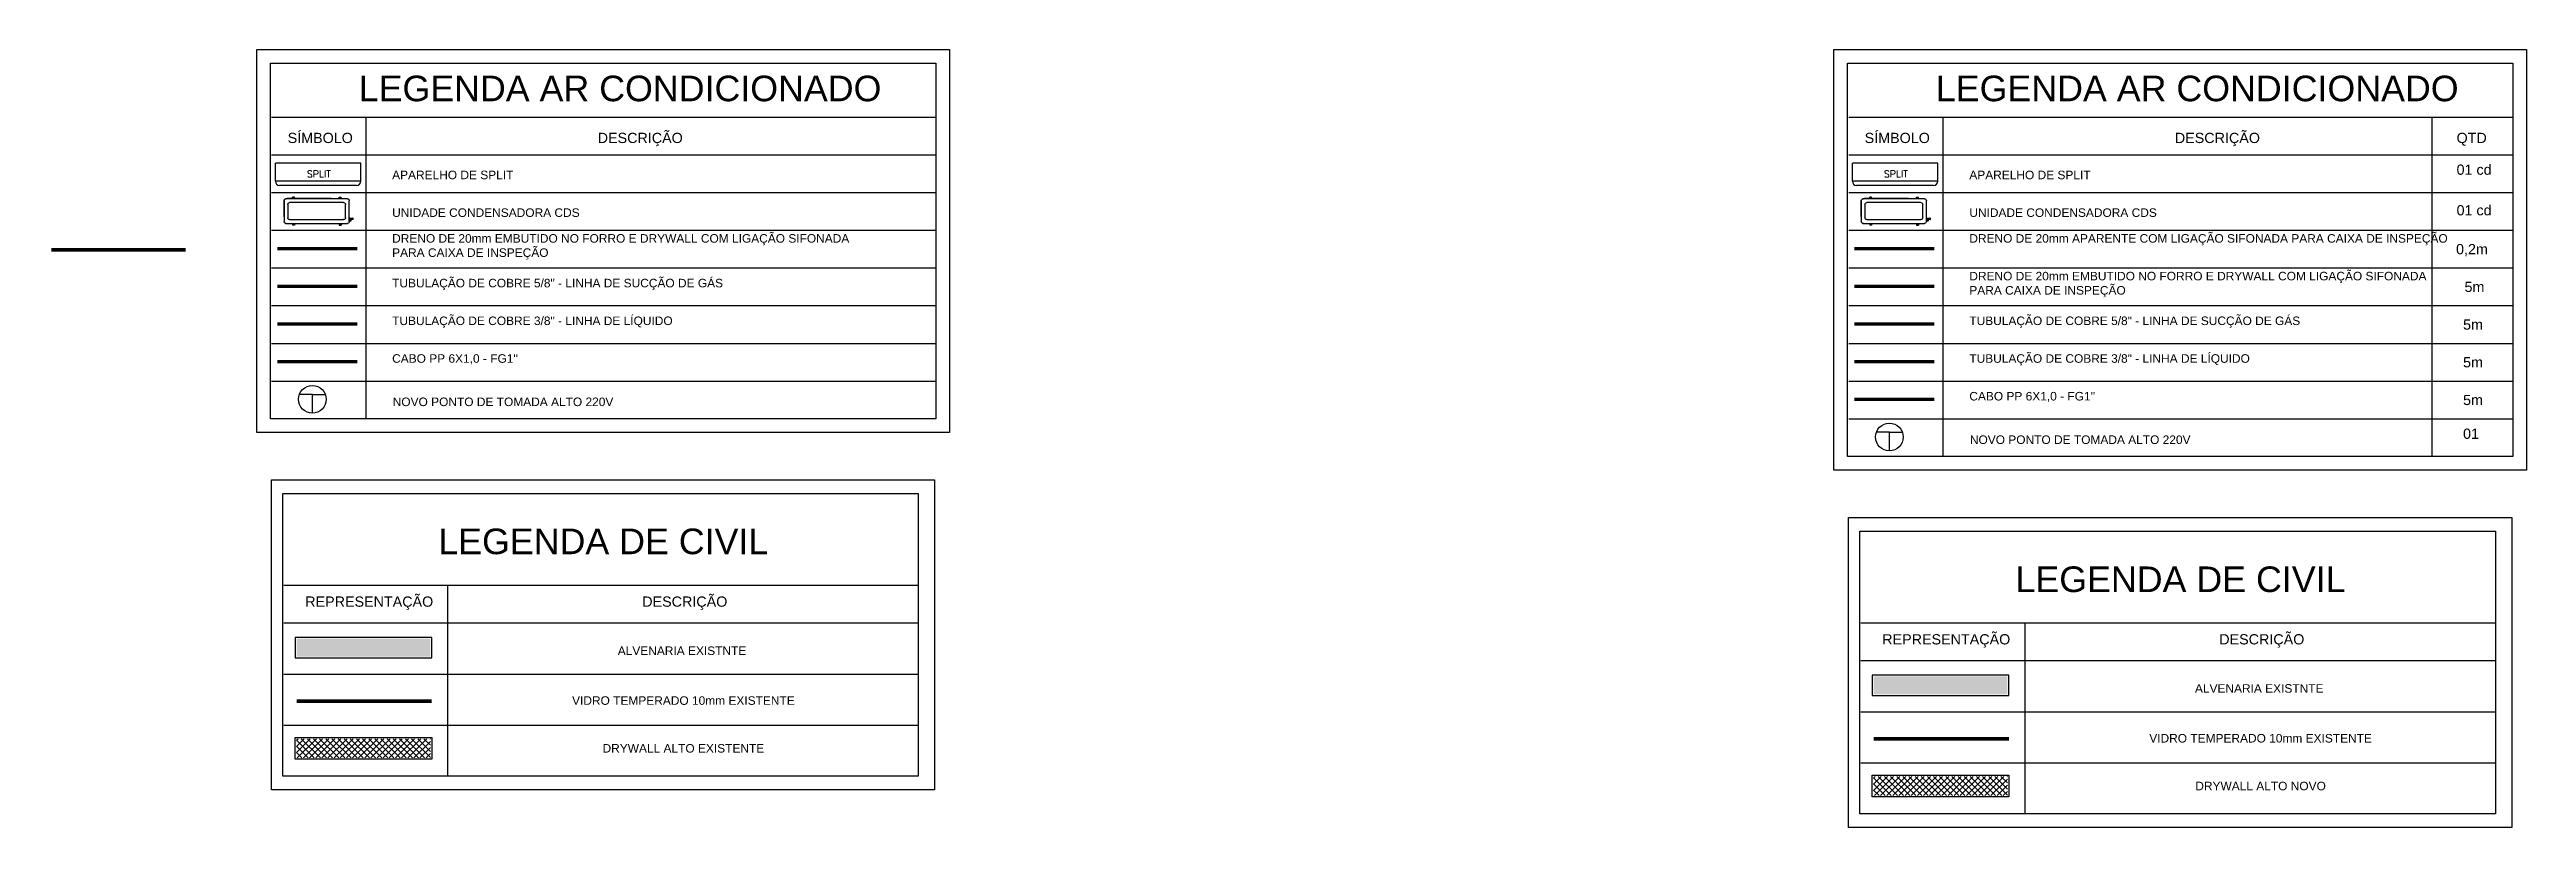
# Model space of a CAD drawing. Header units: millimetres. Extents: x 421 to 5436, y -1186 to -112.
# Drawn here: x 5285.5 to 5300.01, y -168.65 to -164.09 of the extents above; entities that cross this region are included whole.
import ezdxf
from ezdxf.enums import TextEntityAlignment as Align

# ---------------------------------------------------------------- set-up
doc = ezdxf.new("R2010")
doc.units = ezdxf.units.MM
doc.linetypes.add('HIDDEN', pattern=[9.525, 6.35, -3.175])
for name, color, linetype in [('A-AC', 150, 'Continuous'), ('A_TEXTO', 2, 'Continuous'), ('ACOTAS', 1, 'Continuous'), ('ATEXTO', 2, 'Continuous'), ('G-ALV', 4, 'Continuous'), ('G-DRYWALL NOVO', 70, 'Continuous'), ('G-ELETRICA', 150, 'Continuous'), ('G-HATCH DRYWALL', 252, 'Continuous'), ('G-HATH-ALV', 253, 'Continuous'), ('G-TABELA', 1, 'Continuous'), ('G-TEXTO2', 2, 'Continuous')]:
    doc.layers.add(name, color=color, linetype=linetype)
doc.layers.add('COEN-AC-APARELHO', color=10, linetype='Continuous', lineweight=13)
doc.layers.add('G-VIDRO EXISTENTE', color=143, linetype='Continuous', lineweight=25)
doc.styles.add('ROMANS', font='romans.shx', dxfattribs={"height": 0.1})
doc.styles.get("Standard").update_dxf_attribs({"font": 'arial.ttf'})

msp = doc.modelspace()

# ---------------------------------------------------------------- texts
at = {"layer": 'A_TEXTO', "ltscale": 0.05, "style": 'ROMANS'}
for p in [(5287.079, -164.853), (5296.316, -164.853)]:
    msp.add_text('SPLIT', height=0.04, dxfattribs=at).set_placement(p, align=Align.BOTTOM_CENTER)
at = {"layer": 'ATEXTO', "attachment_point": 1}
for s, insert, char_height, width in [('LEGENDA AR CONDICIONADO', (5287.312, -164.245), 0.15, 3.33594), ('LEGENDA AR CONDICIONADO', (5296.55, -164.245), 0.15, 3.33594), ('SÍMBOLO', (5286.896, -164.58), 0.06, 5.65492), ('DESCRIÇÃO', (5288.712, -164.58), 0.06, 5.65492), ('SÍMBOLO', (5296.133, -164.58), 0.06, 5.65492), ('DESCRIÇÃO', (5297.95, -164.58), 0.06, 5.65492), ('QTD', (5299.6, -164.58), 0.06, 5.65492), ('01 cd', (5299.6, -164.766), 0.06, 5.65492), ('01 cd', (5299.6, -165.004), 0.06, 5.65492), ('0,2m', (5299.597, -165.232), 0.06, 5.65492), ('  5m', (5299.6, -165.453), 0.06, 5.65492), ('5m', (5299.638, -165.674), 0.06, 5.65492), ('5m', (5299.638, -165.895), 0.06, 5.65492), ('5m', (5299.638, -166.116), 0.06, 5.65492), ('01', (5299.638, -166.314), 0.06, 5.65492)]:
    msp.add_mtext(s, dxfattribs=dict(at, insert=insert, char_height=char_height, width=width))
at = {"layer": 'G-TEXTO2', "attachment_point": 1}
for s, insert, char_height, width in [('{\\C2;APARELHO DE SPLIT }', (5287.508, -164.802), 0.05, 1.63001), ('{\\C2;APARELHO DE SPLIT }', (5296.746, -164.802), 0.05, 1.63001), ('{\\C2;UNIDADE CONDENSADORA CDS}', (5287.508, -165.023), 0.05, 1.58193), ('{\\C2;UNIDADE CONDENSADORA CDS}', (5296.746, -165.023), 0.05, 1.58193), ('{\\C2;DRENO DE 20mm EMBUTIDO NO FORRO E DRYWALL COM LIGAÇÃO SIFONADA \\PPARA CAIXA DE INSPEÇÃO}', (5287.508, -165.174), 0.05, 2.67867), ('{\\C2;DRENO DE 20mm APARENTE COM LIGAÇÃO SIFONADA PARA CAIXA DE INSPEÇÃO}', (5296.746, -165.174), 0.05, 2.67867), ('{\\C2;DRENO DE 20mm EMBUTIDO NO FORRO E DRYWALL COM LIGAÇÃO SIFONADA \\PPARA CAIXA DE INSPEÇÃO}', (5296.746, -165.395), 0.05, 2.67867), ('{\\C2;TUBULAÇÃO DE COBRE 5/8" - LINHA DE SUCÇÃO DE GÁS}', (5287.508, -165.436), 0.05, 2.43447), ('{\\C2;TUBULAÇÃO DE COBRE 3/8" - LINHA DE LÍQUIDO}', (5287.508, -165.657), 0.05, 2.14477), ('{\\C2;TUBULAÇÃO DE COBRE 5/8" - LINHA DE SUCÇÃO DE GÁS}', (5296.746, -165.657), 0.05, 2.43447), ("{\\C2;CABO PP 6X1,0 - FG1''}", (5287.508, -165.878), 0.05, 1.58193), ('{\\C2;TUBULAÇÃO DE COBRE 3/8" - LINHA DE LÍQUIDO}', (5296.746, -165.878), 0.05, 2.14477), ("{\\C2;CABO PP 6X1,0 - FG1''}", (5296.746, -166.099), 0.05, 1.58193), ('\\pxqc;NOVO PONTO DE TOMADA ALTO 220V', (5287.084, -166.132), 0.05, 2.14698), ('\\pxqc;NOVO PONTO DE TOMADA ALTO 220V', (5296.322, -166.354), 0.05, 2.14698), ('\\pxqc;LEGENDA DE CIVIL', (5286.921, -166.9), 0.15, 3.64759), ('\\pxqc;LEGENDA DE CIVIL', (5296.159, -167.122), 0.15, 3.64759), ('REPRESENTAÇÃO', (5286.999, -167.298), 0.06, 5.65492), ('DESCRIÇÃO', (5288.973, -167.298), 0.06, 5.65492), ('REPRESENTAÇÃO', (5296.236, -167.519), 0.06, 5.65492), ('DESCRIÇÃO', (5298.21, -167.519), 0.06, 5.65492), ('\\pxqc;ALVENARIA EXISTNTE', (5288.415, -167.591), 0.05, 1.58193), ('\\pxqc;ALVENARIA EXISTNTE', (5297.653, -167.812), 0.05, 1.58193), ('\\pxqc;VIDRO TEMPERADO 10mm EXISTENTE', (5288.423, -167.883), 0.05, 1.58193), ('\\pxqc;VIDRO TEMPERADO 10mm EXISTENTE', (5297.661, -168.104), 0.05, 1.58193), ('\\pxqc;DRYWALL ALTO EXISTENTE', (5288.423, -168.163), 0.05, 1.58193), ('\\pxqc;DRYWALL ALTO NOVO', (5297.661, -168.384), 0.05, 1.58193)]:
    msp.add_mtext(s, dxfattribs=dict(at, insert=insert, char_height=char_height, width=width))

# ---------------------------------------------------------------- blocks, each defined once
blk = doc.blocks.new('38xca18p')
at = {"layer": 'COEN-AC-APARELHO', "lineweight": -3}
for p, q in [((-0.438, -0.14), (-0.438, 0.14)), ((-0.438, 0.071), (-0.438, -0.14)), ((-0.413, 0.165), (0.413, 0.165)), ((-0.388, -0.09), (-0.388, 0.09)), ((-0.363, 0.115), (0.362, 0.115)), ((-0.324, 0.165), (-0.324, 0.187)), ((-0.299, 0.187), (-0.324, 0.187)), ((-0.299, 0.165), (-0.299, 0.187)), ((0.304, 0.165), (0.304, 0.187)), ((0.304, 0.187), (0.329, 0.187)), ((0.329, 0.165), (0.329, 0.187)), ((0.387, 0.09), (0.387, -0.09)), ((0.437, 0.14), (0.437, -0.14)), ((0.437, 0.123), (0.441, 0.123)), ((0.437, 0.089), (0.441, 0.089)), ((0.443, 0.092), (0.443, 0.12)), ((0.481, 0.114), (0.443, 0.114)), ((0.481, 0.098), (0.443, 0.098)), ((0.447, 0.126), (0.45, 0.13)), ((0.447, 0.126), (0.447, 0.121)), ((0.447, 0.126), (0.464, 0.126)), ((0.447, 0.121), (0.464, 0.121)), ((0.45, 0.13), (0.461, 0.13)), ((0.45, 0.126), (0.45, 0.121)), ((0.453, 0.121), (0.453, 0.114)), ((0.458, 0.121), (0.458, 0.114)), ((0.461, 0.13), (0.464, 0.126)), ((0.461, 0.126), (0.461, 0.121)), ((0.464, 0.126), (0.464, 0.121)), ((0.481, 0.114), (0.481, 0.098)), ((0.481, 0.11), (0.484, 0.11)), ((0.481, 0.102), (0.484, 0.102)), ((0.484, 0.115), (0.484, 0.097)), ((0.489, 0.115), (0.484, 0.115)), ((0.489, 0.111), (0.484, 0.111)), ((0.489, 0.101), (0.484, 0.101)), ((0.489, 0.097), (0.484, 0.097)), ((0.489, 0.115), (0.492, 0.111)), ((0.489, 0.115), (0.489, 0.097)), ((0.492, 0.101), (0.489, 0.097)), ((0.492, 0.111), (0.492, 0.101)), ((0.413, -0.165), (-0.413, -0.165)), ((-0.396, -0.165), (-0.396, -0.172)), ((-0.394, -0.175), (0.193, -0.175)), ((0.362, -0.115), (-0.363, -0.115)), ((-0.324, -0.175), (-0.324, -0.188)), ((-0.299, -0.188), (-0.324, -0.188)), ((-0.299, -0.175), (-0.299, -0.188)), ((0.196, -0.165), (0.196, -0.172)), ((0.304, -0.165), (0.304, -0.188)), ((0.304, -0.188), (0.329, -0.188)), ((0.329, -0.165), (0.329, -0.188))]:
    blk.add_line(p, q, dxfattribs=at)
for centre, radius, start, end in [((-0.413, 0.14), 0.025, 90, 180), ((-0.363, 0.09), 0.025, 90, 180), ((-0.312, 0.17), 0.0106, 332.8617, 207.1383), ((-0.312, 0.17), 0.00777, 321.3514, 218.6486), ((0.316, 0.17), 0.0106, 332.8617, 207.1383), ((0.316, 0.17), 0.00777, 321.3514, 218.6486), ((0.362, 0.09), 0.025, 360, 90), ((0.413, 0.14), 0.025, 360, 90), ((0.441, 0.12), 0.0025, 0, 90), ((0.441, 0.092), 0.0025, 270, 0), ((-0.413, -0.14), 0.025, 180, 270), ((-0.394, -0.172), 0.0025, 180, 270), ((-0.363, -0.09), 0.025, 180, 270), ((-0.312, -0.171), 0.0106, 201.3823, 338.6177), ((-0.312, -0.171), 0.00777, 209.9466, 330.0534), ((0.193, -0.172), 0.0025, 270, 0), ((0.316, -0.171), 0.0106, 146.6264, 33.3736), ((0.316, -0.171), 0.00777, 131.1329, 48.8671), ((0.362, -0.09), 0.025, 270, 360), ((0.413, -0.14), 0.025, 270, 0)]:
    blk.add_arc(centre, radius, start, end, dxfattribs=at)
for p in [(-0.413, 0.165), (-0.438, -0.14), (-0.413, -0.165)]:
    blk.add_point(p, dxfattribs=at)

# ---------------------------------------------------------------- hatches: boundary and pattern name
at = {"layer": 'G-HATCH DRYWALL'}
h = msp.add_hatch(dxfattribs=at)
h.set_pattern_fill('ANSI37,_O', color=256, scale=0.008, angle=90)
h.set_pattern_definition([(135, (3190.399662, -1019.594665), (-0.01796051224, -0.01796051224), []), (225, (3190.399662, -1019.594665), (0.01796051224, -0.01796051224), [])])
h.paths.add_polyline_path([(5286.948, -168.244), (5286.948, -168.132), (5287.732, -168.132), (5287.732, -168.244)])
h = msp.add_hatch(dxfattribs=at)
h.set_pattern_fill('ANSI37,_O', color=256, scale=0.008, angle=90)
h.set_pattern_definition([(135, (3199.637165, -1019.815765), (-0.01796051224, -0.01796051224), []), (225, (3199.637165, -1019.815765), (0.01796051224, -0.01796051224), [])])
h.paths.add_polyline_path([(5296.185, -168.465), (5296.185, -168.353), (5296.969, -168.353), (5296.969, -168.465)])
at = {"layer": 'G-HATH-ALV'}
h = msp.add_hatch(color=256, dxfattribs=at)
h.dxf.hatch_style = 1
h.paths.add_polyline_path([(5287.732, -167.546), (5286.948, -167.546), (5286.948, -167.65), (5287.732, -167.65)])
h = msp.add_hatch(color=256, dxfattribs=at)
h.dxf.hatch_style = 1
h.paths.add_polyline_path([(5296.969, -167.767), (5296.185, -167.767), (5296.185, -167.871), (5296.969, -167.871)])

# ---------------------------------------------------------------- linework, layer by layer
at = {"layer": 'A-AC', "ltscale": 0.5}
for p, q in [((5286.824, -164.863), (5286.824, -164.758)), ((5287.324, -164.863), (5287.324, -164.758)), ((5296.061, -164.863), (5296.061, -164.758)), ((5296.561, -164.863), (5296.561, -164.758)), ((5287.324, -164.863), (5286.824, -164.863)), ((5287.299, -164.888), (5286.849, -164.888)), ((5296.561, -164.863), (5296.061, -164.863)), ((5296.536, -164.888), (5296.086, -164.888))]:
    msp.add_line(p, q, dxfattribs=at)
for points in [[(5287.324, -164.758), (5286.824, -164.758)], [(5296.561, -164.758), (5296.061, -164.758)]]:
    msp.add_lwpolyline(points, dxfattribs=at)
at = {"layer": 'A-AC', "color": 211, "linetype": 'HIDDEN', "const_width": 0.02}
for points in [[(5285.511, -165.266), (5286.299, -165.266)], [(5296.073, -165.48), (5296.542, -165.48)]]:
    msp.add_lwpolyline(points, dxfattribs=at)
at = {"layer": 'A-AC', "color": 211, "const_width": 0.02}
for points in [[(5286.836, -165.259), (5287.304, -165.259)], [(5296.073, -165.259), (5296.542, -165.259)]]:
    msp.add_lwpolyline(points, dxfattribs=at)
at = {"layer": 'A-AC', "color": 30, "const_width": 0.02}
for points in [[(5286.836, -165.48), (5287.304, -165.48)], [(5296.073, -165.701), (5296.542, -165.701)]]:
    msp.add_lwpolyline(points, dxfattribs=at)
at = {"layer": 'A-AC', "color": 90, "const_width": 0.02}
for points in [[(5286.836, -165.701), (5287.304, -165.701)], [(5296.073, -165.922), (5296.542, -165.922)]]:
    msp.add_lwpolyline(points, dxfattribs=at)
at = {"layer": 'A-AC', "const_width": 0.02}
for points in [[(5286.836, -165.922), (5287.304, -165.922)], [(5296.073, -166.143), (5296.542, -166.143)]]:
    msp.add_lwpolyline(points, dxfattribs=at)
at = {"layer": 'A-AC', "ltscale": 0.5}
for centre, start, end in [((5286.849, -164.863), 180, 270), ((5287.299, -164.863), 270, 0), ((5296.086, -164.863), 180, 270), ((5296.536, -164.863), 270, 0)]:
    msp.add_arc(centre, 0.025, start, end, dxfattribs=at)
at = {"layer": 'ACOTAS'}
for p, q in [((5287.353, -164.488), (5287.353, -166.257)), ((5296.59, -164.488), (5296.59, -166.478)), ((5299.455, -164.488), (5299.455, -166.478))]:
    msp.add_line(p, q, dxfattribs=at)
for points in [[(5286.715, -164.092), (5290.772, -164.092), (5290.772, -166.337), (5286.715, -166.337)], [(5286.795, -164.172), (5290.692, -164.172), (5290.692, -166.257), (5286.795, -166.257)], [(5295.952, -164.092), (5300.009, -164.092), (5300.009, -166.558), (5295.952, -166.558)], [(5296.032, -164.172), (5299.929, -164.172), (5299.929, -166.478), (5296.032, -166.478)]]:
    msp.add_lwpolyline(points, close=True, dxfattribs=at)
for points in [[(5286.802, -164.488), (5290.692, -164.488)], [(5296.04, -164.488), (5299.929, -164.488)], [(5286.802, -164.709), (5290.692, -164.709)], [(5296.04, -164.709), (5299.929, -164.709)], [(5286.802, -164.93), (5290.692, -164.93)], [(5296.04, -164.93), (5299.929, -164.93)], [(5286.802, -165.151), (5290.692, -165.151)], [(5296.04, -165.151), (5299.929, -165.151)], [(5286.802, -165.372), (5290.692, -165.372)], [(5296.04, -165.372), (5299.929, -165.372)], [(5286.802, -165.593), (5290.692, -165.593)], [(5296.04, -165.593), (5299.929, -165.593)], [(5286.802, -165.815), (5290.692, -165.815)], [(5296.04, -165.815), (5299.929, -165.815)], [(5286.802, -166.036), (5290.692, -166.036)], [(5296.04, -166.036), (5299.929, -166.036)], [(5296.04, -166.257), (5299.929, -166.257)]]:
    msp.add_lwpolyline(points, dxfattribs=at)
at = {"layer": 'G-ALV'}
for points in [[(5287.74, -167.538), (5286.94, -167.538), (5286.94, -167.658), (5287.74, -167.658), (5287.74, -167.538)], [(5296.977, -167.759), (5296.177, -167.759), (5296.177, -167.879), (5296.977, -167.879), (5296.977, -167.759)]]:
    msp.add_lwpolyline(points, dxfattribs=at)
at = {"layer": 'G-DRYWALL NOVO', "color": 215, "true_color": 0xa953a0}
msp.add_lwpolyline([(5286.94, -168.252), (5286.94, -168.124), (5287.74, -168.124), (5287.74, -168.252)], close=True, dxfattribs=at)
at = {"layer": 'G-DRYWALL NOVO'}
msp.add_lwpolyline([(5296.177, -168.473), (5296.177, -168.345), (5296.977, -168.345), (5296.977, -168.473)], close=True, dxfattribs=at)
at = {"layer": 'G-ELETRICA'}
for p, q in [((5287.041, -166.114), (5286.965, -166.114)), ((5287.041, -166.22), (5287.041, -166.114)), ((5287.041, -166.114), (5287.117, -166.114)), ((5296.278, -166.335), (5296.202, -166.335)), ((5296.278, -166.441), (5296.278, -166.335)), ((5296.278, -166.335), (5296.355, -166.335))]:
    msp.add_line(p, q, dxfattribs=at)
for centre in [(5287.041, -166.142), (5296.278, -166.363)]:
    msp.add_circle(centre, 0.0811, dxfattribs=at)
at = {"layer": 'G-TABELA'}
for p, q in [((5287.833, -167.232), (5287.833, -168.351)), ((5297.071, -167.453), (5297.071, -168.572))]:
    msp.add_line(p, q, dxfattribs=at)
for points in [[(5286.801, -166.614), (5290.685, -166.614), (5290.685, -168.431), (5286.801, -168.431)], [(5286.867, -166.694), (5290.59, -166.694), (5290.59, -168.351), (5286.867, -168.351)], [(5296.039, -166.835), (5299.923, -166.835), (5299.923, -168.652), (5296.039, -168.652)], [(5296.104, -166.915), (5299.828, -166.915), (5299.828, -168.572), (5296.104, -168.572)]]:
    msp.add_lwpolyline(points, close=True, dxfattribs=at)
for points in [[(5286.874, -167.232), (5290.59, -167.232)], [(5286.874, -167.453), (5290.59, -167.453)], [(5286.874, -167.453), (5290.59, -167.453)], [(5296.111, -167.453), (5299.828, -167.453)], [(5296.111, -167.674), (5299.828, -167.674)], [(5296.111, -167.674), (5299.828, -167.674)], [(5286.874, -167.753), (5290.59, -167.753)], [(5296.111, -167.974), (5299.828, -167.974)], [(5286.874, -168.052), (5290.59, -168.052)], [(5286.874, -168.052), (5290.59, -168.052)], [(5296.111, -168.273), (5299.828, -168.273)], [(5296.111, -168.273), (5299.828, -168.273)]]:
    msp.add_lwpolyline(points, dxfattribs=at)
at = {"layer": 'G-VIDRO EXISTENTE', "const_width": 0.021}
for points in [[(5286.948, -167.912), (5287.74, -167.912)], [(5296.185, -168.133), (5296.978, -168.133)]]:
    msp.add_lwpolyline(points, dxfattribs=at)

# ---------------------------------------------------------------- block references
at = {"layer": 'A-AC', "lineweight": -3, "ltscale": 7.5, "xscale": -0.4361142857142847, "yscale": 0.4361142857142847, "zscale": 0.4361142857142847, "rotation": 180}
for p in [(5287.066, -165.039), (5296.304, -165.039)]:
    msp.add_blockref('38xca18p', p, dxfattribs=at)

msp.set_redraw_order([(e.dxf.handle, doc.entitydb.next_handle()) for e in msp.query("TEXT MTEXT ATTDEF DIMENSION ARC_DIMENSION")])  # texts and dimensions are drawn at this point

doc.saveas('drawing.dxf')
